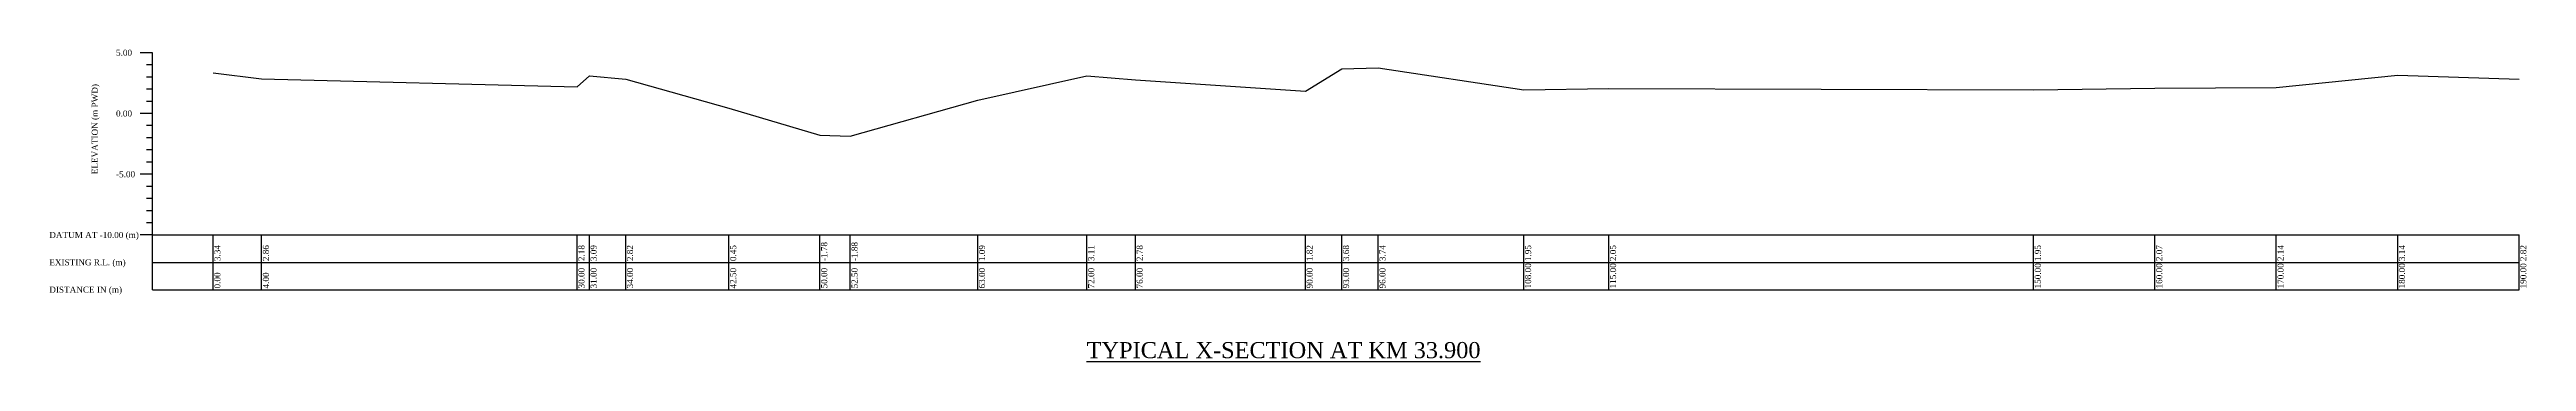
# Model space of a CAD drawing. Header units: metres. Extents: x -148477 to 168932, y -55673 to -2736.
# Drawn here: x -15854.8 to -15650.7, y -8487.9 to -8462.3 of the extents above; entities that cross this region are included whole.
import ezdxf

# ---------------------------------------------------------------- set-up
doc = ezdxf.new("R2010")
doc.units = ezdxf.units.M
doc.styles.add('liza', font='times.ttf', dxfattribs={"height": 2})
doc.styles.get("Standard").update_dxf_attribs({"font": 'times.ttf'})

msp = doc.modelspace()

# ---------------------------------------------------------------- texts
at = {"linetype": 'Continuous', "lineweight": -3, "ltscale": 0.5, "char_height": 0.5, "attachment_point": 1, "style": 'liza'}
for s, insert, width in [('5.00', (-15849.3078, -8462.279), 2), ('0.00', (-15849.3078, -8467.279), 2), ('-5.00', (-15849.3078, -8472.279), 2), ('DATUM AT -10.00 (m)', (-15854.8078, -8477.279), 7.5), ('EXISTING R.L. (m)', (-15854.8078, -8479.529), 7.5), ('DISTANCE IN (m)', (-15854.8078, -8481.779), 7.5)]:
    msp.add_mtext(s, dxfattribs=dict(at, insert=insert, width=width))
at = {"linetype": 'Continuous', "lineweight": -3, "ltscale": 0.5, "char_height": 0.5, "attachment_point": 1, "rotation": 90, "style": 'liza'}
for s, insert, width in [('ELEVATION (m PWD)', (-15851.3078, -8472.529), 10), ('3.34', (-15841.2078, -8479.679), 2.15), ('2.86', (-15837.2078, -8479.679), 2.15), ('2.18', (-15811.2078, -8479.679), 2.15), ('3.09', (-15810.2078, -8479.679), 2.15), ('2.82', (-15807.2078, -8479.679), 2.15), ('0.45', (-15798.7078, -8479.679), 2.15), ('-1.78', (-15791.2078, -8479.679), 2.15), ('-1.88', (-15788.7078, -8479.679), 2.15), ('1.09', (-15778.2078, -8479.679), 2.15), ('3.11', (-15769.2078, -8479.679), 2.15), ('2.78', (-15765.2078, -8479.679), 2.15), ('1.82', (-15751.2078, -8479.679), 2.15), ('3.68', (-15748.2078, -8479.679), 2.15), ('3.74', (-15745.2078, -8479.679), 2.15), ('108.00', (-15733.2078, -8481.929), 2.15), ('1.95', (-15733.2078, -8479.679), 2.15), ('2.05', (-15726.2078, -8479.679), 2.15), ('115.00', (-15726.2078, -8481.929), 2.15), ('150.00', (-15691.2078, -8481.929), 2.15), ('1.95', (-15691.2078, -8479.679), 2.15), ('2.07', (-15681.2078, -8479.679), 2.15), ('160.00', (-15681.2078, -8481.929), 2.15), ('170.00', (-15671.2078, -8481.929), 2.15), ('2.14', (-15671.2078, -8479.679), 2.15), ('180.00', (-15661.2078, -8481.929), 2.15), ('3.14', (-15661.2078, -8479.679), 2.15), ('2.82', (-15651.2078, -8479.679), 2.15), ('190.00', (-15651.2078, -8481.929), 2.15), ('0.00', (-15841.2078, -8481.929), 2.15), ('4.00', (-15837.2078, -8481.929), 2.15), ('30.00', (-15811.2078, -8481.929), 2.15), ('31.00', (-15810.2078, -8481.929), 2.15), ('34.00', (-15807.2078, -8481.929), 2.15), ('42.50', (-15798.7078, -8481.929), 2.15), ('50.00', (-15791.2078, -8481.929), 2.15), ('52.50', (-15788.7078, -8481.929), 2.15), ('63.00', (-15778.2078, -8481.929), 2.15), ('72.00', (-15769.2078, -8481.929), 2.15), ('76.00', (-15765.2078, -8481.929), 2.15), ('90.00', (-15751.2078, -8481.929), 2.15), ('93.00', (-15748.2078, -8481.929), 2.15), ('96.00', (-15745.2078, -8481.929), 2.15)]:
    msp.add_mtext(s, dxfattribs=dict(at, insert=insert, width=width))
at = {"color": 0, "linetype": 'ByBlock', "lineweight": 30, "insert": (-15769.3314, -8486.3393), "char_height": 1.326841, "width": 81.781813, "attachment_point": 1}
msp.add_mtext('{\\LTYPICAL X-SECTION AT KM 33.900}', dxfattribs=at)

# ---------------------------------------------------------------- linework, layer by layer
at = {"linetype": 'Continuous', "lineweight": -3, "ltscale": 0.5}
for p, q in [((-15846.3078, -8462.529), (-15847.3078, -8462.529)), ((-15846.3078, -8463.529), (-15846.8078, -8463.529)), ((-15846.3078, -8482.029), (-15846.3078, -8462.529)), ((-15846.3078, -8464.529), (-15846.8078, -8464.529)), ((-15846.3078, -8465.529), (-15846.8078, -8465.529)), ((-15846.3078, -8467.529), (-15847.3078, -8467.529)), ((-15846.3078, -8466.529), (-15846.8078, -8466.529)), ((-15846.3078, -8468.529), (-15846.8078, -8468.529)), ((-15846.3078, -8469.529), (-15846.8078, -8469.529)), ((-15846.3078, -8470.529), (-15846.8078, -8470.529)), ((-15846.3078, -8471.529), (-15846.8078, -8471.529)), ((-15846.3078, -8472.529), (-15847.3078, -8472.529)), ((-15846.3078, -8473.529), (-15846.8078, -8473.529)), ((-15846.3078, -8474.529), (-15846.8078, -8474.529)), ((-15846.3078, -8475.529), (-15846.8078, -8475.529)), ((-15846.3078, -8477.529), (-15847.3078, -8477.529)), ((-15846.3078, -8476.529), (-15846.8078, -8476.529)), ((-15846.3078, -8477.529), (-15651.3078, -8477.529)), ((-15841.3078, -8482.029), (-15841.3078, -8477.529)), ((-15837.3078, -8482.029), (-15837.3078, -8477.529)), ((-15811.3078, -8482.029), (-15811.3078, -8477.529)), ((-15810.3078, -8482.029), (-15810.3078, -8477.529)), ((-15807.3078, -8482.029), (-15807.3078, -8477.529)), ((-15798.8078, -8482.029), (-15798.8078, -8477.529)), ((-15791.3078, -8482.029), (-15791.3078, -8477.529)), ((-15788.8078, -8482.029), (-15788.8078, -8477.529)), ((-15778.3078, -8482.029), (-15778.3078, -8477.529)), ((-15769.3078, -8482.029), (-15769.3078, -8477.529)), ((-15765.3078, -8482.029), (-15765.3078, -8477.529)), ((-15751.3078, -8482.029), (-15751.3078, -8477.529)), ((-15748.3078, -8482.029), (-15748.3078, -8477.529)), ((-15745.3078, -8482.029), (-15745.3078, -8477.529)), ((-15733.3078, -8482.029), (-15733.3078, -8477.529)), ((-15726.3078, -8482.029), (-15726.3078, -8477.529)), ((-15691.3078, -8482.029), (-15691.3078, -8477.529)), ((-15681.3078, -8482.029), (-15681.3078, -8477.529)), ((-15671.3078, -8482.029), (-15671.3078, -8477.529)), ((-15661.3078, -8482.029), (-15661.3078, -8477.529)), ((-15651.3078, -8482.029), (-15651.3078, -8477.529)), ((-15846.3078, -8479.779), (-15651.3078, -8479.779)), ((-15846.3078, -8482.029), (-15651.3078, -8482.029))]:
    msp.add_line(p, q, dxfattribs=at)
msp.add_lwpolyline([(-15841.3078, -8464.184), (-15837.3078, -8464.674), (-15811.3078, -8465.344), (-15810.3078, -8464.434), (-15807.3078, -8464.704), (-15798.8078, -8467.084), (-15791.3078, -8469.304), (-15788.8078, -8469.404), (-15778.3078, -8466.444), (-15769.3078, -8464.424), (-15765.3078, -8464.754), (-15751.3078, -8465.704), (-15748.3078, -8463.854), (-15745.3078, -8463.784), (-15733.3078, -8465.574), (-15726.3078, -8465.474), (-15691.3078, -8465.574), (-15681.3078, -8465.454), (-15671.3078, -8465.384), (-15661.3078, -8464.384), (-15651.3078, -8464.704)], dxfattribs=at)

msp.set_redraw_order([(e.dxf.handle, doc.entitydb.next_handle()) for e in msp.query("TEXT MTEXT ATTDEF DIMENSION ARC_DIMENSION")])  # texts and dimensions are drawn at this point

doc.saveas('drawing.dxf')
